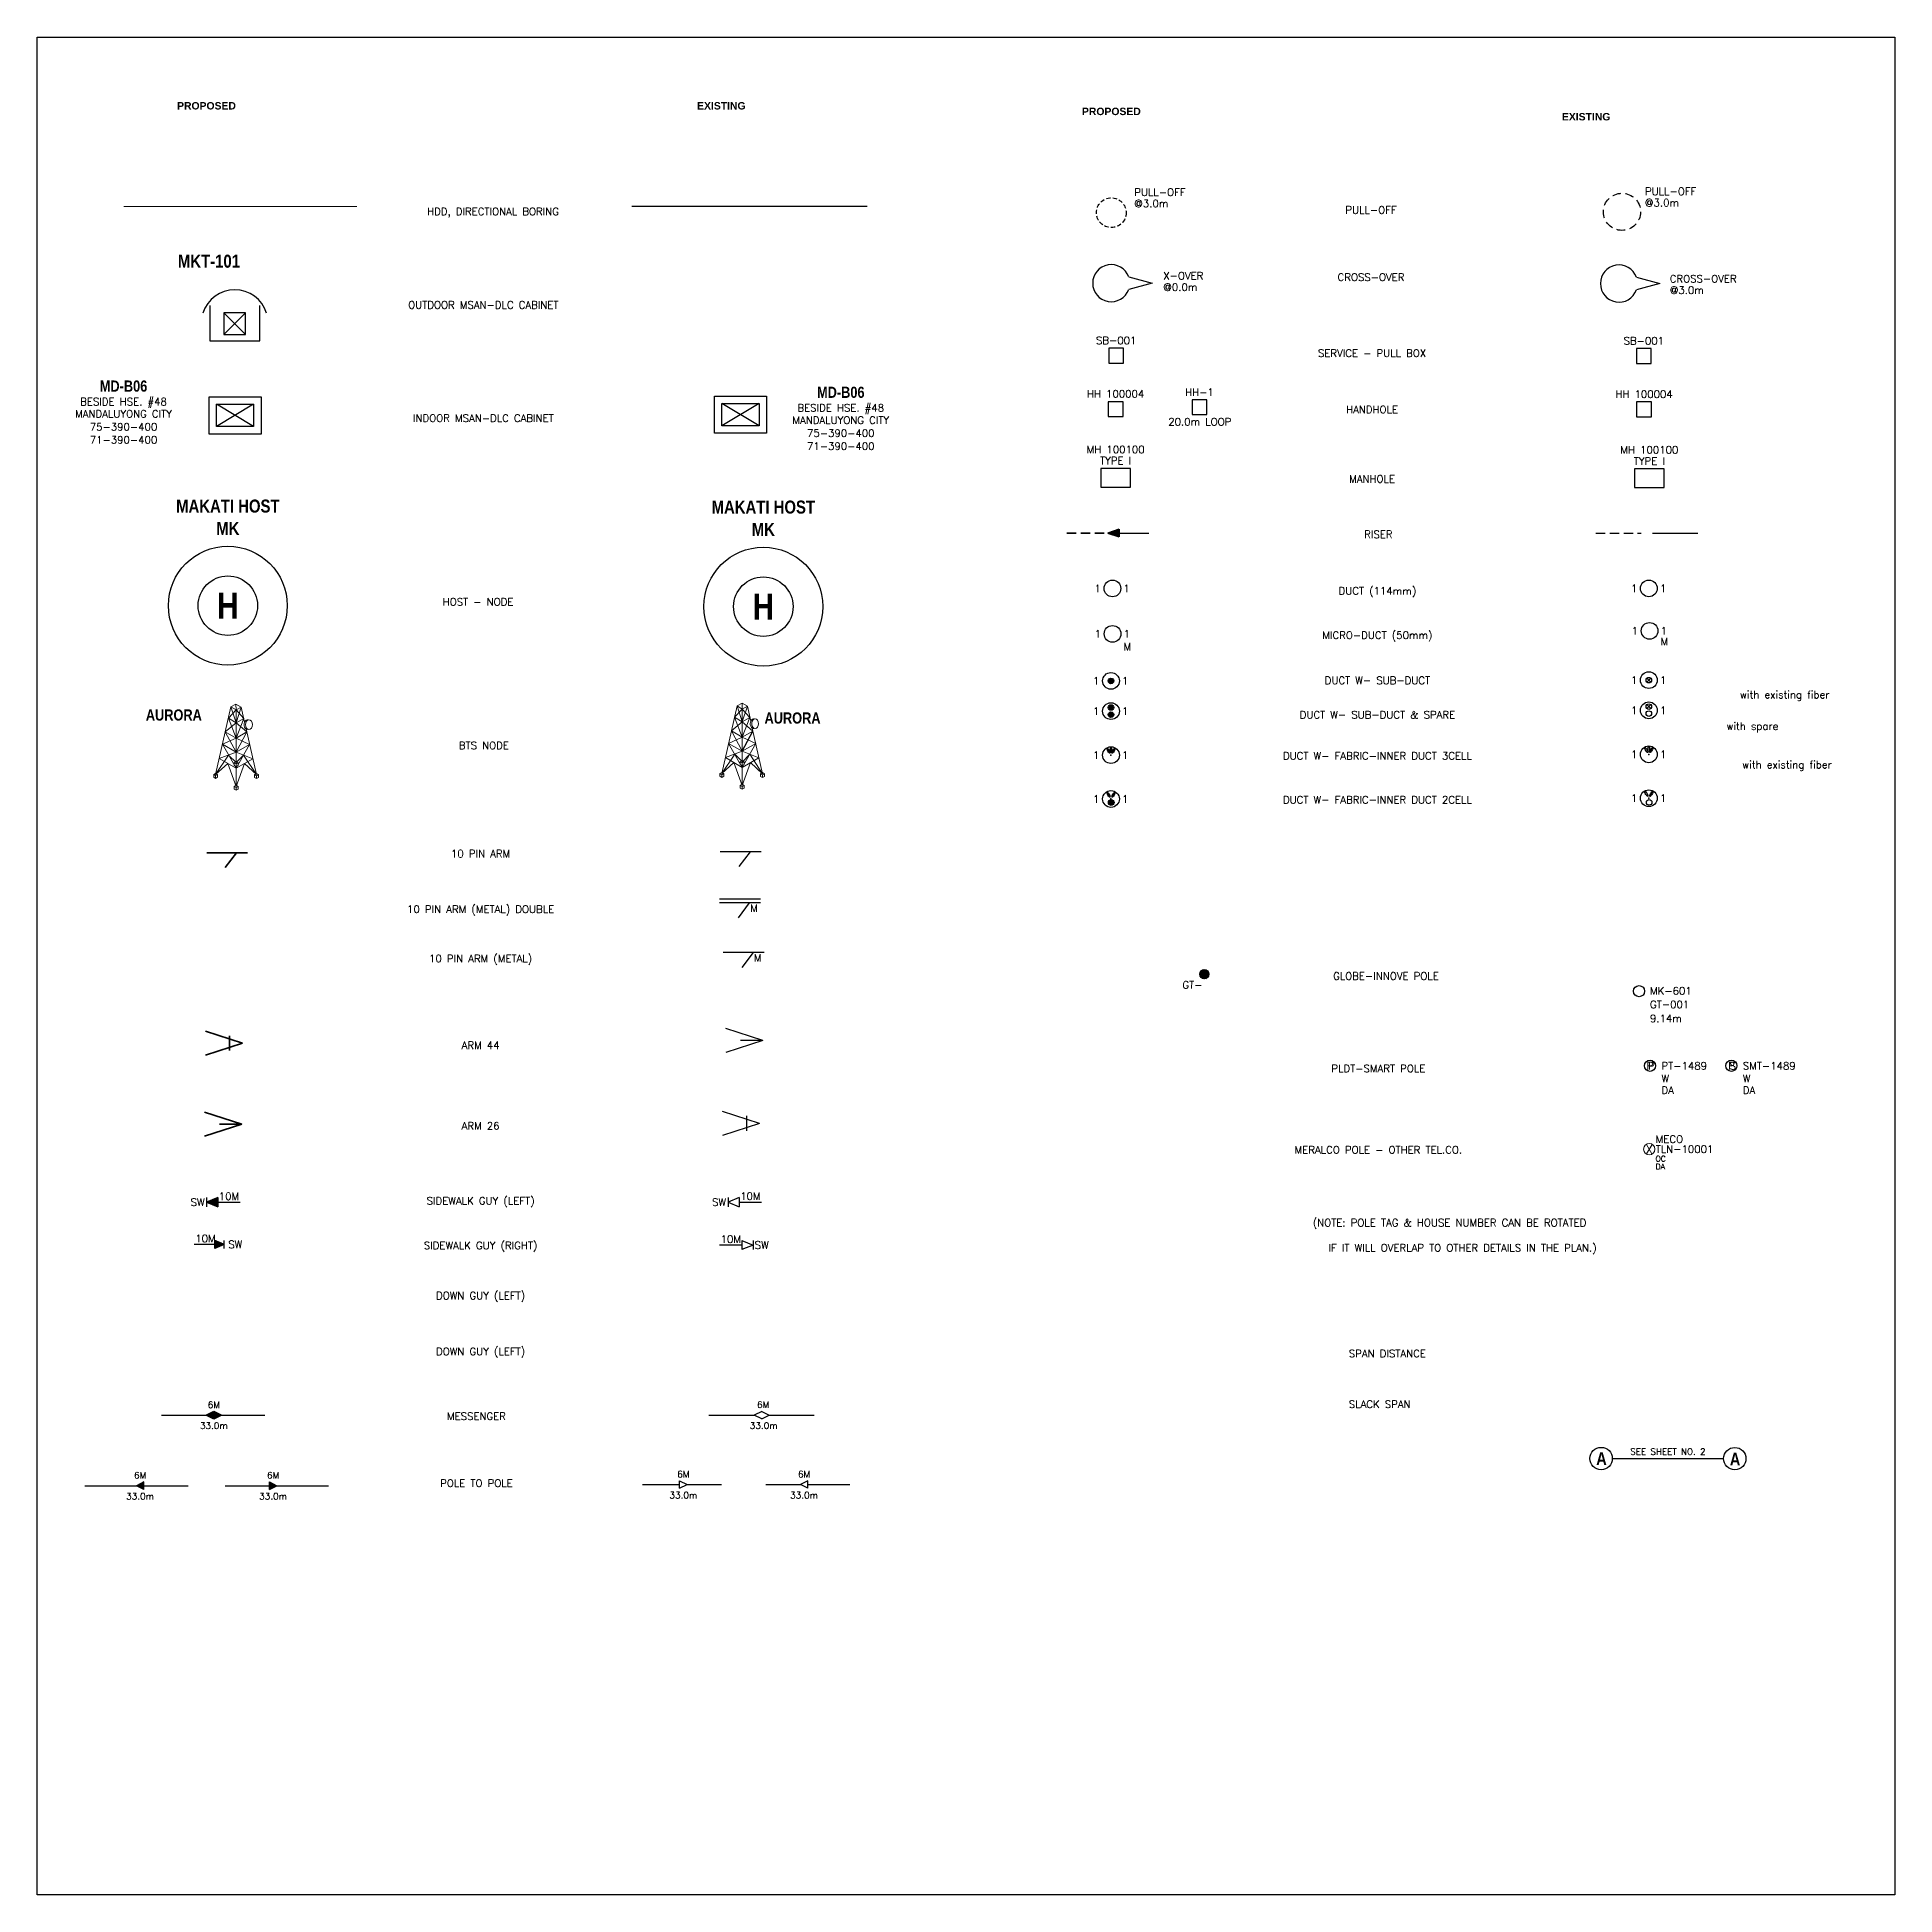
# Model space of a CAD drawing. Header units: metres. Extents: x 0 to 13977865, y -133221 to 11617873.
# Drawn here: x 13930991.8 to 13931391.8, y 678329.8 to 678729.8 of the extents above; entities that cross this region are included whole.
import ezdxf
from ezdxf.enums import TextEntityAlignment as Align

# ---------------------------------------------------------------- set-up
doc = ezdxf.new("R2010")
doc.units = ezdxf.units.M
doc.header["$MEASUREMENT"] = 0
doc.linetypes.add('AERCAB', pattern=[3, 2, -1])
doc.linetypes.add('DEFERRED', pattern=[3.5, 2.25, -1.25])
for name, color, linetype in [('CUTTING_MARK', 6, 'Continuous'), ('EXPOLE', 7, 'Continuous'), ('GRID', 4, 'Continuous'), ('P-AERIAL_FOC', 1, 'AERCAB'), ('P-BtsNode', 1, 'Continuous'), ('p-duc', 1, 'Continuous'), ('P-GUY', 2, 'Continuous'), ('p-hh', 1, 'Continuous'), ('p-host', 1, 'Continuous'), ('P-INCAB', 1, 'Continuous'), ('p-mh', 1, 'Continuous'), ('p-off', 1, 'Continuous'), ('P-OUTCAB', 2, 'Continuous'), ('P-POLE', 10, 'Continuous'), ('p-sb', 1, 'Continuous'), ('P-UGCON', 1, 'Continuous'), ('p-xovr', 1, 'Continuous'), ('SPAN', 7, 'Continuous'), ('X(GT)-POLE', 5, 'Continuous'), ('X-ARM', 5, 'Continuous'), ('X-BtsNode', 5, 'Continuous'), ('X-CABLE', 5, 'AERCAB'), ('X-DIRECT BORING', 5, '98'), ('x-duc', 5, 'Continuous'), ('X-GUY', 5, 'Continuous'), ('x-hh', 5, 'Continuous'), ('X-HOST', 5, 'Continuous'), ('X-INCAB', 3, 'Continuous'), ('X-MERALCO-MANILA', 5, 'Continuous'), ('x-mh', 5, 'Continuous'), ('X-off', 5, 'Continuous'), ('X-POFF', 5, 'Continuous'), ('X-POLE', 5, 'Continuous'), ('x-ppgr', 5, 'Continuous'), ('x-sb', 5, 'Continuous'), ('X-UGCON', 5, 'Continuous'), ('x-xovr', 5, 'Continuous')]:
    doc.layers.add(name, color=color, linetype=linetype)
for name, color, linetype, lineweight in [('p-arm', 2, 'Continuous', 35), ('p-cable', 2, 'AERCAB', 35), ('p-direct boring (hdd)', 1, 'HDD', 5), ('P-POFF', 1, 'Continuous', 30), ('p-riser', 2, 'Continuous', 35), ('p-xm', 1, 'Continuous', 35)]:
    doc.layers.add(name, color=color, linetype=linetype, lineweight=lineweight)
doc.styles.add('BOLD', font='swisscbo.ttf')
doc.styles.add('ROMANS', font='romans')
doc.styles.add('SASB', font='SASB____.SHX', dxfattribs={"height": 5})
doc.styles.add('SIMPLEX', font='simplex')
doc.styles.get("Standard").update_dxf_attribs({"font": 'arial.ttf'})
doc.linetypes.add('98', pattern='A,3.514669,-0.233162,["<",Standard,S=4,R=0,X=0,Y=-2.002703],-0.336988,3.514669', length=7.599488)
doc.linetypes.add('HDD', pattern='A,23,-3,[">",Standard,S=6,R=0,X=0,Y=-3],-5,[">",Standard,S=6,R=0,X=0,Y=-3],-7', length=38)

msp = doc.modelspace()

# ---------------------------------------------------------------- texts
at = {"layer": 'SPAN'}
for s, style, p in [('PROPOSED', 'SASB', (13931021.9, 678714.27)), ('EXISTING', 'SASB', (13931133.87, 678714.27)), ('PROPOSED', 'SASB', (13931216.74, 678713.06)), ('EXISTING', 'SASB', (13931320.09, 678711.92)), ('SPAN DISTANCE', 'SIMPLEX', (13931274.2, 678445.59)), ('SLACK SPAN', 'SIMPLEX', (13931274.2, 678434.68))]:
    msp.add_text(s, height=1.6, dxfattribs=dict(at, style=style)).set_placement(p)
at = {"layer": 'SPAN', "style": 'SIMPLEX'}
for s, p in [('HDD, DIRECTIONAL BORING', (13931089.93, 678691.52)), ('PULL-OFF', (13931278.98, 678691.83)), ('CROSS-OVER', (13931278.98, 678677.36)), ('OUTDOOR MSAN-DLC CABINET', (13931087.85, 678671.38)), ('SERVICE - PULL BOX', (13931279.21, 678661)), ('INDOOR MSAN-DLC CABINET', (13931087.85, 678647.01)), ('HANDHOLE', (13931279.21, 678648.86)), ('MANHOLE', (13931279.21, 678633.92)), ('RISER', (13931280.56, 678621.99)), ('HOST - NODE', (13931086.71, 678607.45)), ('DUCT (114mm)', (13931280.36, 678609.81)), ('MICRO-DUCT (50mm)', (13931280.36, 678600.27)), ('DUCT W- SUB-DUCT', (13931280.36, 678590.55)), ('with existing fiber', (13931368.05, 678587.48)), ('DUCT W- SUB-DUCT & SPARE', (13931280.36, 678583.15)), ('with spare', (13931361.1, 678580.69)), ('BTS NODE', (13931087.95, 678576.54)), ('DUCT W- FABRIC-INNER DUCT 3CELL', (13931280.36, 678574.28)), ('with existing fiber', (13931368.54, 678572.41)), ('DUCT W- FABRIC-INNER DUCT 2CELL', (13931280.36, 678564.84)), ('10 PIN ARM', (13931087.26, 678553.24)), ('10 PIN ARM (METAL) DOUBLE', (13931087.26, 678541.27)), ('10 PIN ARM (METAL)', (13931087.26, 678530.65)), ('GLOBE-INNOVE POLE', (13931282.2, 678526.89)), ('ARM 44', (13931087.26, 678511.97)), ('PLDT-SMART POLE', (13931280.56, 678506.98)), ('ARM 26', (13931087.26, 678494.63)), ('MERALCO POLE - OTHER TEL.CO.', (13931280.56, 678489.46)), ('SIDEWALK GUY (LEFT)', (13931087.26, 678478.48)), ('(NOTE: POLE TAG & HOUSE NUMBER CAN BE ROTATED', (13931295.89, 678473.78)), ('SIDEWALK GUY (RIGHT)', (13931087.26, 678468.87)), ('IF IT WILL OVERLAP TO OTHER DETAILS IN THE PLAN.)', (13931298.69, 678468.36)), ('DOWN GUY (LEFT)', (13931087.26, 678458.07)), ('DOWN GUY (LEFT)', (13931087.26, 678446.06)), ('MESSENGER', (13931086.36, 678432.11)), ('POLE TO POLE', (13931086.36, 678417.67))]:
    msp.add_text(s, height=1.6, dxfattribs=at).set_placement(p, align=Align.CENTER)

# ---------------------------------------------------------------- blocks, each defined once
blk = doc.blocks.new('P-10PIN')
at = {"layer": 'p-arm'}
for p, q in [((-1.65, 7.19), (-1.65, -3.81)), ((-1.65, 4.19), (2.35, 1.19))]:
    blk.add_line(p, q, dxfattribs=at)
blk = doc.blocks.new('P-ARM133')
at = {"layer": 'p-arm'}
for q in [(-3.25, -4), (3.25, -4), (0, 0)]:
    blk.add_line((0, 6), q, dxfattribs=at)
blk = doc.blocks.new('P-ARM66')
at = {"layer": 'p-arm'}
for p, q in [((0, 0), (-3.25, -10)), ((0, 0), (3.25, -10)), ((-2, -3.5), (2, -3.5))]:
    blk.add_line(p, q, dxfattribs=at)
blk = doc.blocks.new('P-SWGL')
at = {"layer": 'P-GUY'}
blk.add_hatch(color=7, dxfattribs=at).paths.add_polyline_path([(-6, 1.25), (-9, 0), (-6, -1.25)])
for p, q in [((-6, 1.25), (-9, 0)), ((-9, 1.25), (-9, -1.25)), ((-9, 0), (-6, -1.25)), ((-6, 1.25), (-6, -1.25)), ((-6, 0), (0, 0))]:
    blk.add_line(p, q, dxfattribs=at)
at = {"layer": 'P-GUY', "color": 7, "style": 'SIMPLEX'}
blk.add_text('SW', height=2, dxfattribs=at).set_placement((-9.54, 0), align=Align.MIDDLE_RIGHT)
blk.add_attdef('GSZ', text='', height=2, dxfattribs=at).set_placement((-3, 0), align=Align.BOTTOM_CENTER)
blk = doc.blocks.new('*X42')
at = {"color": 0, "linetype": 'Continuous'}
for p, q in [((3189.51, 2526.5), (3192.47, 2526.5)), ((3189.59, 2526.56), (3192.47, 2526.56)), ((3189.66, 2526.44), (3192.47, 2526.44)), ((3189.74, 2526.62), (3192.47, 2526.62)), ((3189.81, 2526.38), (3192.47, 2526.38)), ((3189.89, 2526.69), (3192.47, 2526.69)), ((3189.96, 2526.31), (3192.47, 2526.31)), ((3190.04, 2526.75), (3192.47, 2526.75)), ((3190.11, 2526.25), (3192.47, 2526.25)), ((3190.19, 2526.81), (3192.47, 2526.81)), ((3190.26, 2526.19), (3192.47, 2526.19)), ((3190.34, 2526.88), (3192.47, 2526.88)), ((3190.41, 2526.12), (3192.47, 2526.12)), ((3190.49, 2526.94), (3192.47, 2526.94)), ((3190.56, 2526.06), (3192.47, 2526.06)), ((3190.64, 2527), (3192.47, 2527)), ((3190.71, 2526), (3192.47, 2526)), ((3190.79, 2527.06), (3192.47, 2527.06)), ((3190.86, 2525.94), (3192.47, 2525.94)), ((3190.94, 2527.12), (3192.47, 2527.12)), ((3191.01, 2525.88), (3192.47, 2525.88)), ((3191.09, 2527.19), (3192.47, 2527.19)), ((3191.16, 2525.81), (3192.47, 2525.81)), ((3191.24, 2527.25), (3192.47, 2527.25)), ((3191.31, 2525.75), (3192.47, 2525.75)), ((3191.39, 2527.31), (3192.47, 2527.31)), ((3191.46, 2525.69), (3192.47, 2525.69)), ((3191.54, 2527.38), (3192.47, 2527.38)), ((3191.61, 2525.62), (3192.47, 2525.62)), ((3191.69, 2527.44), (3192.47, 2527.44)), ((3191.76, 2525.56), (3192.47, 2525.56)), ((3191.84, 2527.5), (3192.47, 2527.5)), ((3191.91, 2525.5), (3192.47, 2525.5)), ((3191.99, 2527.56), (3192.47, 2527.56)), ((3192.06, 2525.44), (3192.47, 2525.44)), ((3192.14, 2527.62), (3192.47, 2527.62)), ((3192.21, 2525.38), (3192.47, 2525.38)), ((3192.29, 2527.69), (3192.47, 2527.69)), ((3192.36, 2525.31), (3192.47, 2525.31)), ((3192.44, 2527.75), (3192.47, 2527.75))]:
    blk.add_line(p, q, dxfattribs=at)
blk = doc.blocks.new('P-SWGR')
for p, q in [((5.51, 0), (0, 0)), ((8.06, -1.06), (8.06, 1.06))]:
    blk.add_line(p, q)
blk.add_lwpolyline([(5.51, -1.06), (5.51, 1.06), (8.06, 0)], close=True)
at = {"color": 7, "xscale": -0.84999999915, "yscale": 0.84999999915, "zscale": 0.84999999915}
blk.add_blockref('*X42', (2719.11, -2147.54), dxfattribs=at)
at = {"color": 7, "style": 'ROMANS'}
blk.add_text('SW', height=2, dxfattribs=at).set_placement((12.91, -0.99), align=Align.RIGHT)
blk.add_attdef('GSZ', text='', height=2, dxfattribs=at).set_placement((2.22, 2.41), align=Align.MIDDLE)
blk = doc.blocks.new('P-POFF')
at = {"layer": 'X-POFF', "color": 1, "linetype": 'DEFERRED', "ltscale": 0.5}
blk.add_circle((0, 0), 4, dxfattribs=at)
at = {"layer": 'X-POFF', "color": 5, "linetype": 'DEFERRED', "style": 'SIMPLEX'}
for tag, p in [('POFF', (6.19, 4.51)), ('HGT', (6.19, 1.46))]:
    blk.add_attdef(tag, p, '', height=2, dxfattribs=at)
blk = doc.blocks.new('P-XOVR')
at = {"layer": 'p-xovr'}
for p, q in [((4.69, 1.72), (11, 0)), ((11, 0), (4.69, -1.72))]:
    blk.add_line(p, q, dxfattribs=at)
blk.add_arc((0, 0), 5, 20.1573, 339.8427, dxfattribs=at)
at = {"layer": 'p-xovr', "color": 7, "linetype": 'DEFERRED', "style": 'SIMPLEX'}
for tag, p in [('XOVR', (14, 0.98)), ('HGT', (14, -2.07))]:
    blk.add_attdef(tag, p, '', height=2, dxfattribs=at)
blk = doc.blocks.new('P-HH')
at = {"layer": 'p-hh'}
blk.add_lwpolyline([(-2, -2), (2, -2), (2, 2), (-2, 2)], close=True, dxfattribs=at)
at = {"layer": 'p-hh', "color": 7, "style": 'SIMPLEX'}
blk.add_attdef('HHNO', text='', height=2, dxfattribs=at).set_placement((0, 2.5), align=Align.BOTTOM_CENTER)
blk = doc.blocks.new('P-MH')
at = {"layer": 'p-mh'}
blk.add_lwpolyline([(-4, -2.5), (4, -2.5), (4, 2.5), (-4, 2.5)], close=True, dxfattribs=at)
at = {"layer": 'p-mh', "color": 7, "style": 'SIMPLEX'}
for tag, p in [('MHTYPE', (0, 3)), ('MHNO', (0, 6))]:
    blk.add_attdef(tag, text='', height=2, dxfattribs=at).set_placement(p, align=Align.BOTTOM_CENTER)
blk = doc.blocks.new('P-Host')
at = {"layer": 'p-host', "linetype": 'Continuous'}
for radius in [16, 8]:
    blk.add_circle((0, 0), radius, dxfattribs=at)
at = {"layer": 'p-host', "color": 7, "linetype": 'Continuous', "style": 'BOLD'}
for tag, p in [('HST_NAM', (0, 24)), ('HST_COD', (0, 18))]:
    blk.add_attdef(tag, text='', height=3.5, dxfattribs=at).set_placement(p, align=Align.BOTTOM_CENTER)
blk.add_attdef('HST_LET', text='', height=7, dxfattribs=at).set_placement((0, 0), align=Align.MIDDLE)
blk = doc.blocks.new('P-riser')
at = {"layer": 'p-riser'}
blk.add_hatch(color=7, dxfattribs=at).paths.add_polyline_path([(3, -1), (3, 1), (0, 0)])
for p, q in [((3, 1), (0, 0)), ((0, 0), (3, -1)), ((3, 1), (3, -1))]:
    blk.add_line(p, q, dxfattribs=at)
blk = doc.blocks.new('P-xm')
at = {"layer": 'p-xm'}
blk.add_hatch(color=7, dxfattribs=at).paths.add_polyline_path([(0, 1), (-2, 0), (0, -1), (2, 0)])
for p, q in [((0, 1), (-2, 0)), ((0, -1), (-2, 0)), ((0, 1), (2, 0)), ((0, -1), (2, 0))]:
    blk.add_line(p, q, dxfattribs=at)
at = {"layer": 'p-xm', "color": 7, "style": 'SIMPLEX'}
for tag, p in [('SIZE', (0, 1.92)), ('LENGTH', (0, -3.72))]:
    blk.add_attdef(tag, text='', height=1.75, dxfattribs=at).set_placement(p, align=Align.CENTER)
blk = doc.blocks.new('P-duc')
at = {"layer": 'p-duc'}
blk.add_circle((0, 0), 2.25, dxfattribs=at)
at = {"layer": 'p-duc', "color": 7, "style": 'SIMPLEX'}
blk.add_attdef('DNOL', text='', height=2, dxfattribs=at).set_placement((-3.12, 0), align=Align.MIDDLE_RIGHT)
blk.add_attdef('DNOR', text='', height=2, dxfattribs=at).set_placement((2.96, 0), align=Align.MIDDLE_LEFT)
blk = doc.blocks.new('P-duc-f')
at = {"layer": 'p-duc'}
blk.add_hatch(color=7, dxfattribs=at).paths.add_polyline_path([(-0.75, 0, 1), (0.75, 0, 1)])
blk.add_circle((0, 0), 0.75, dxfattribs=at)
blk = doc.blocks.new('p-sb')
at = {"layer": 'p-sb'}
blk.add_lwpolyline([(-2, -2), (2, -2), (2, 2), (-2, 2)], close=True, dxfattribs=at)
at = {"layer": 'p-sb', "color": 7, "style": 'SIMPLEX'}
blk.add_attdef('SBNO', text='', height=2, dxfattribs=at).set_placement((0, 2.5), align=Align.BOTTOM_CENTER)
blk = doc.blocks.new('x-10pin')
at = {"layer": 'X-ARM'}
for p, q in [((-2.11, 7.16), (-2.11, -3.84)), ((-2.11, 4.16), (1.89, 1.16))]:
    blk.add_line(p, q, dxfattribs=at)
blk = doc.blocks.new('x-arm133')
at = {"layer": 'X-ARM'}
for q in [(-3.25, -4), (3.25, -4), (0, 0)]:
    blk.add_line((0, 6), q, dxfattribs=at)
blk = doc.blocks.new('X-ARM66')
at = {"layer": 'X-ARM'}
for p, q in [((-0.18, 5.95), (-3.43, -4.05)), ((-0.18, 5.95), (3.07, -4.05)), ((-2.18, 2.45), (1.82, 2.45))]:
    blk.add_line(p, q, dxfattribs=at)
blk = doc.blocks.new('X-SWGL')
at = {"layer": 'X-GUY'}
for p, q in [((-6, 1.25), (-9, 0)), ((-9, 1.25), (-9, -1.25)), ((-9, 0), (-6, -1.25)), ((-6, 1.25), (-6, -1.25)), ((-6, 0), (0, 0))]:
    blk.add_line(p, q, dxfattribs=at)
at = {"layer": 'X-GUY', "color": 7, "style": 'SIMPLEX'}
blk.add_text('SW', height=2, dxfattribs=at).set_placement((-9.54, 0), align=Align.MIDDLE_RIGHT)
blk.add_attdef('GSZ', text='', height=2, dxfattribs=at).set_placement((-3, 0), align=Align.BOTTOM_CENTER)
blk = doc.blocks.new('X-SWGR')
at = {"layer": 'X-GUY'}
for p, q in [((6, 0), (0, 0)), ((6, 1.25), (6, -1.25)), ((6, 1.25), (9, 0)), ((9, 0), (6, -1.25)), ((9, 1.25), (9, -1.25))]:
    blk.add_line(p, q, dxfattribs=at)
at = {"layer": 'X-GUY', "color": 7, "style": 'SIMPLEX'}
blk.add_text('SW', height=2, dxfattribs=at).set_placement((9.44, 0), align=Align.MIDDLE_LEFT)
blk.add_attdef('GSZ', text='', height=2, dxfattribs=at).set_placement((3, 0), align=Align.BOTTOM_CENTER)
blk = doc.blocks.new('X-POFF')
at = {"layer": 'X-POFF', "linetype": 'DEFERRED'}
blk.add_circle((0, 0), 5, dxfattribs=at)
at = {"layer": 'X-POFF', "color": 7, "linetype": 'DEFERRED', "style": 'SIMPLEX'}
for tag, p in [('POFF', (6.19, 4.51)), ('HGT', (6.19, 1.46))]:
    blk.add_attdef(tag, p, '', height=2, dxfattribs=at)
blk = doc.blocks.new('X-XOVR')
at = {"layer": 'x-xovr'}
for p, q in [((4.69, 1.72), (11, 0)), ((11, 0), (4.69, -1.72))]:
    blk.add_line(p, q, dxfattribs=at)
blk.add_arc((0, 0), 5, 20.1573, 339.8427, dxfattribs=at)
at = {"layer": 'P-POFF', "color": 7, "linetype": 'DEFERRED', "style": 'SIMPLEX'}
for tag, p in [('XOVR', (13.67, 0.3)), ('HGT', (13.67, -2.75))]:
    blk.add_attdef(tag, p, '', height=2, dxfattribs=at)
blk = doc.blocks.new('x-POLE')
at = {"layer": 'X(GT)-POLE'}
blk.add_circle((0, 0), 1.5, dxfattribs=at)
at = {"layer": 'X(GT)-POLE', "color": 7, "style": 'SIMPLEX'}
blk.add_attdef('POLNO', (3.01, -5.12), '', height=2, dxfattribs=at)
blk = doc.blocks.new('x-sb')
at = {"layer": 'x-sb'}
blk.add_lwpolyline([(-2, -2), (2, -2), (2, 2), (-2, 2)], close=True, dxfattribs=at)
at = {"layer": 'x-sb', "color": 7, "style": 'SIMPLEX'}
blk.add_attdef('SBNO', text='', height=2, dxfattribs=at).set_placement((0, 2.5), align=Align.BOTTOM_CENTER)
blk = doc.blocks.new('x-HH')
at = {"layer": 'x-hh'}
blk.add_lwpolyline([(-2, -2), (2, -2), (2, 2), (-2, 2)], close=True, dxfattribs=at)
at = {"layer": 'x-hh', "color": 7, "style": 'SIMPLEX'}
blk.add_attdef('HHNO', text='', height=2, dxfattribs=at).set_placement((0, 2.5), align=Align.BOTTOM_CENTER)
blk = doc.blocks.new('x-MH')
at = {"layer": 'x-mh'}
blk.add_lwpolyline([(-4, -2.5), (4, -2.5), (4, 2.5), (-4, 2.5)], close=True, dxfattribs=at)
at = {"layer": 'x-mh', "color": 7, "style": 'SIMPLEX'}
for tag, p in [('MHTYPE', (0, 3)), ('MHNO', (0, 6))]:
    blk.add_attdef(tag, text='', height=2, dxfattribs=at).set_placement(p, align=Align.BOTTOM_CENTER)
blk = doc.blocks.new('X-HOST')
at = {"layer": 'X-HOST', "linetype": 'Continuous'}
for radius in [16, 8]:
    blk.add_circle((0, 0), radius, dxfattribs=at)
at = {"layer": 'X-HOST', "color": 7, "linetype": 'Continuous', "style": 'BOLD'}
for tag, p in [('HST_NAM', (0, 24)), ('HST_COD', (0, 18))]:
    blk.add_attdef(tag, text='', height=3.5, dxfattribs=at).set_placement(p, align=Align.BOTTOM_CENTER)
blk.add_attdef('HST_LET', text='', height=7, dxfattribs=at).set_placement((0, 0), align=Align.MIDDLE)
blk = doc.blocks.new('x-DUC')
at = {"layer": 'x-duc'}
blk.add_circle((0, 0), 2.25, dxfattribs=at)
at = {"layer": 'x-duc', "color": 7, "style": 'SIMPLEX'}
blk.add_attdef('DNOL', text='', height=2, dxfattribs=at).set_placement((-3.12, 0), align=Align.MIDDLE_RIGHT)
blk.add_attdef('DNOR', text='', height=2, dxfattribs=at).set_placement((2.96, 0), align=Align.MIDDLE_LEFT)
blk = doc.blocks.new('x-DUC-f')
at = {"layer": 'x-duc'}
blk.add_circle((0, 0), 0.75, dxfattribs=at)
blk = doc.blocks.new('P-OCFO')
for p, q in [((-6.69, 4.84), (-6.69, -4.66)), ((2.92, 2.92), (-2.92, -2.92)), ((-2.92, 2.92), (2.92, -2.92)), ((6.81, -4.66), (6.81, 4.84)), ((-6.69, -4.66), (6.81, -4.66))]:
    blk.add_line(p, q)
blk.add_lwpolyline([(2.92, -2.92), (2.92, 2.92), (-2.92, 2.92), (-2.92, -2.92)], close=True)
blk.add_arc((0.06, 0.09), 9, 17.7916, 162.2084)
at = {"color": 7}
for tag, height, style, p in [('CAB_NO', 3.5, 'BOLD', (0, 24.62)), ('CAB_SIZ', 2, 'ROMANS', (0, 19.71)), ('CAB_LOC1', 2, 'ROMANS', (0, 15.88)), ('CAB_LOC2', 2, 'ROMANS', (0, 12.02))]:
    blk.add_attdef(tag, text='', height=height, dxfattribs=dict(at, style=style)).set_placement(p, align=Align.MIDDLE_CENTER)
blk = doc.blocks.new('p-btsnode')
at = {"layer": 'P-BtsNode', "linetype": 'Continuous', "lineweight": 13}
for p, q in [((-1.42, 22.42), (-5.52, 4.23)), ((-1.42, 22.42), (-5.52, 4.23)), ((-1.42, 22.42), (-5.52, 4.23)), ((-2.1, 19.38), (0, 21.6)), ((-2.1, 19.38), (0, 21.6)), ((-2.1, 19.38), (0, 21.6)), ((-1.42, 22.42), (-0.06, 23.2)), ((-1.42, 22.42), (-0.06, 23.2)), ((-1.42, 22.42), (-0.06, 23.2)), ((-1.42, 22.42), (0, 21.6)), ((-1.42, 22.42), (0, 18.16)), ((-1.42, 22.42), (0, 21.6)), ((-1.42, 22.42), (0, 18.16)), ((-1.42, 22.42), (0, 21.6)), ((-1.42, 22.42), (0, 18.16)), ((-0.06, 23.2), (1.36, 22.38)), ((-0.06, 23.2), (0, 21.6)), ((-0.06, 23.2), (1.36, 22.38)), ((-0.06, 23.2), (0, 21.6)), ((-0.06, 23.2), (1.36, 22.38)), ((-0.06, 23.2), (0, 21.6)), ((0, 21.6), (1.36, 22.38)), ((0, 18.16), (1.36, 22.38)), ((0, 21.6), (1.36, 22.38)), ((0, 18.16), (1.36, 22.38)), ((0, 21.6), (1.36, 22.38)), ((0, 18.16), (1.36, 22.38)), ((0, 21.6), (0, 1.04)), ((0, 21.6), (2.05, 19.34)), ((0, 21.6), (0, 1.04)), ((0, 21.6), (2.05, 19.34)), ((0, 21.6), (0, 1.04)), ((0, 21.6), (2.05, 19.34)), ((1.36, 22.38), (2.27, 18.35)), ((1.36, 22.38), (2.27, 18.35)), ((1.36, 22.38), (2.27, 18.35)), ((-2.93, 15.72), (0, 18.16)), ((-2.93, 15.72), (0, 18.16)), ((-2.93, 15.72), (0, 18.16)), ((-2.93, 15.72), (0, 14.03)), ((-2.93, 15.72), (0, 10.23)), ((0, 14.03), (-2.93, 15.72)), ((-2.93, 15.72), (0, 14.03)), ((-2.93, 15.72), (0, 10.23)), ((0, 14.03), (-2.93, 15.72)), ((-2.93, 15.72), (0, 14.03)), ((-2.93, 15.72), (0, 10.23)), ((0, 14.03), (-2.93, 15.72)), ((-2.1, 19.38), (0, 18.16)), ((-2.1, 19.38), (0, 14.03)), ((-2.1, 19.38), (0, 18.16)), ((-2.1, 19.38), (0, 14.03)), ((-2.1, 19.38), (0, 18.16)), ((-2.1, 19.38), (0, 14.03)), ((0, 18.16), (2.05, 19.34)), ((0, 14.03), (2.05, 19.34)), ((0, 18.16), (2.05, 19.34)), ((0, 14.03), (2.05, 19.34)), ((0, 18.16), (2.05, 19.34)), ((0, 14.03), (2.05, 19.34)), ((0, 18.16), (2.87, 15.68)), ((0, 18.16), (2.87, 15.68)), ((0, 18.16), (2.87, 15.68)), ((0, 14.03), (2.87, 15.68)), ((0, 14.03), (2.87, 15.68)), ((0, 14.03), (2.87, 15.68)), ((2.69, 16.48), (5.46, 4.2)), ((2.69, 16.48), (5.46, 4.2)), ((2.69, 16.48), (5.46, 4.2)), ((-4.55, 8.52), (0, 10.23)), ((-4.55, 8.52), (0, 10.23)), ((-4.55, 8.52), (0, 10.23)), ((-3.69, 12.35), (0, 14.03)), ((-3.69, 12.35), (0, 14.03)), ((-3.69, 12.35), (0, 14.03)), ((-3.69, 12.35), (0, 10.23)), ((-3.69, 12.35), (0, 5.89)), ((-3.69, 12.35), (0, 10.23)), ((-3.69, 12.35), (0, 5.89)), ((-3.69, 12.35), (0, 10.23)), ((-3.69, 12.35), (0, 5.89)), ((0, 14.03), (3.63, 12.32)), ((0, 14.03), (3.63, 12.32)), ((0, 14.03), (3.63, 12.32)), ((0, 10.23), (3.63, 12.32)), ((3.63, 12.32), (0, 5.89)), ((0, 10.23), (3.63, 12.32)), ((3.63, 12.32), (0, 5.89)), ((0, 10.23), (3.63, 12.32)), ((3.63, 12.32), (0, 5.89)), ((0, 10.23), (4.49, 8.49)), ((0, 10.23), (4.49, 8.49)), ((0, 10.23), (4.49, 8.49)), ((-5.52, 4.23), (-2.04, 9.46)), ((-5.52, 4.23), (-2.04, 9.46)), ((-5.52, 4.23), (-2.04, 9.46)), ((-5.52, 4.23), (-2.28, 7.2)), ((-5.52, 4.23), (-2.28, 7.2)), ((-5.52, 4.23), (-2.28, 7.2)), ((-4.55, 8.52), (0, 5.89)), ((-4.55, 8.52), (0, 5.89)), ((-4.55, 8.52), (0, 5.89)), ((-2.28, 7.2), (0, 1.04)), ((-2.28, 7.2), (0, 1.04)), ((-2.28, 7.2), (0, 1.04)), ((-2.04, 9.46), (0, 7.45)), ((-2.04, 9.46), (0, 7.45)), ((-2.04, 9.46), (0, 7.45)), ((0, 7.72), (-0.53, 7.41)), ((0, 7.72), (-0.53, 7.41)), ((0, 7.72), (-0.53, 7.41)), ((-0.53, 7.41), (0, 7.11)), ((-0.53, 7.41), (-0.53, 6.68)), ((-0.53, 7.41), (0, 7.11)), ((-0.53, 7.41), (-0.53, 6.68)), ((-0.53, 7.41), (0, 7.11)), ((-0.53, 7.41), (-0.53, 6.68)), ((-0.53, 6.68), (0, 6.37)), ((-0.53, 6.68), (0, 6.37)), ((-0.53, 6.68), (0, 6.37)), ((0, 5.89), (4.49, 8.49)), ((0, 5.89), (4.49, 8.49)), ((0, 5.89), (4.49, 8.49)), ((0.53, 7.41), (0, 7.72)), ((0.53, 7.41), (0, 7.72)), ((0.53, 7.41), (0, 7.72)), ((0, 7.11), (0.53, 7.41)), ((0, 7.11), (0.53, 7.41)), ((0, 7.11), (0.53, 7.41)), ((0, 1.04), (2.25, 7.19)), ((0, 1.04), (2.25, 7.19)), ((0, 1.04), (2.25, 7.19)), ((0, 7.08), (0, 6.35)), ((0, 7.08), (0, 6.35)), ((0, 7.08), (0, 6.35)), ((0, 6.37), (0.53, 6.68)), ((0, 6.37), (0.53, 6.68)), ((0, 6.37), (0.53, 6.68)), ((2.01, 9.45), (0.02, 7.43)), ((2.01, 9.45), (0.02, 7.43)), ((2.01, 9.45), (0.02, 7.43)), ((0.53, 7.41), (0.53, 6.68)), ((0.53, 7.41), (0.53, 6.68)), ((0.53, 7.41), (0.53, 6.68)), ((5.46, 4.2), (2.01, 9.45)), ((5.46, 4.2), (2.01, 9.45)), ((5.46, 4.2), (2.01, 9.45)), ((2.25, 7.19), (5.46, 4.2)), ((2.25, 7.19), (5.46, 4.2)), ((2.25, 7.19), (5.46, 4.2)), ((-5.52, 4.54), (-6.05, 4.23)), ((-5.52, 4.54), (-6.05, 4.23)), ((-5.52, 4.54), (-6.05, 4.23)), ((-6.05, 4.23), (-5.52, 3.92)), ((-6.05, 4.23), (-6.05, 3.49)), ((-6.05, 4.23), (-5.52, 3.92)), ((-6.05, 4.23), (-6.05, 3.49)), ((-6.05, 4.23), (-5.52, 3.92)), ((-6.05, 4.23), (-6.05, 3.49)), ((-6.05, 3.49), (-5.52, 3.19)), ((-6.05, 3.49), (-5.52, 3.19)), ((-6.05, 3.49), (-5.52, 3.19)), ((-4.99, 4.23), (-5.52, 4.54)), ((-4.99, 4.23), (-5.52, 4.54)), ((-4.99, 4.23), (-5.52, 4.54)), ((-5.52, 3.92), (-4.99, 4.23)), ((-5.52, 3.92), (-4.99, 4.23)), ((-5.52, 3.92), (-4.99, 4.23)), ((-5.52, 3.92), (-5.52, 3.19)), ((-5.52, 3.92), (-5.52, 3.19)), ((-5.52, 3.92), (-5.52, 3.19)), ((-5.52, 3.19), (-4.99, 3.49)), ((-5.52, 3.19), (-4.99, 3.49)), ((-5.52, 3.19), (-4.99, 3.49)), ((-4.99, 4.23), (-4.99, 3.49)), ((-4.99, 4.23), (-4.99, 3.49)), ((-4.99, 4.23), (-4.99, 3.49)), ((0, 1.35), (-0.53, 1.04)), ((0, 1.35), (-0.53, 1.04)), ((0, 1.35), (-0.53, 1.04)), ((-0.53, 1.04), (0, 0.73)), ((-0.53, 1.04), (-0.53, 0.31)), ((-0.53, 1.04), (0, 0.73)), ((-0.53, 1.04), (-0.53, 0.31)), ((-0.53, 1.04), (0, 0.73)), ((-0.53, 1.04), (-0.53, 0.31)), ((-0.53, 0.31), (0, 0)), ((-0.53, 0.31), (0, 0)), ((-0.53, 0.31), (0, 0)), ((0.53, 1.04), (0, 1.35)), ((0.53, 1.04), (0, 1.35)), ((0.53, 1.04), (0, 1.35)), ((0, 0.73), (0.53, 1.04)), ((0, 0.73), (0.53, 1.04)), ((0, 0.73), (0.53, 1.04)), ((0, 0.73), (0, 0)), ((0, 0.73), (0, 0)), ((0, 0.73), (0, 0)), ((0, 0), (0.53, 0.31)), ((0, 0), (0.53, 0.31)), ((0, 0), (0.53, 0.31)), ((0.53, 1.04), (0.53, 0.31)), ((0.53, 1.04), (0.53, 0.31)), ((0.53, 1.04), (0.53, 0.31)), ((5.46, 4.5), (4.93, 4.2)), ((5.46, 4.5), (4.93, 4.2)), ((5.46, 4.5), (4.93, 4.2)), ((4.93, 4.2), (5.46, 3.89)), ((4.93, 4.2), (4.93, 3.46)), ((4.93, 4.2), (5.46, 3.89)), ((4.93, 4.2), (4.93, 3.46)), ((4.93, 4.2), (5.46, 3.89)), ((4.93, 4.2), (4.93, 3.46)), ((4.93, 3.46), (5.46, 3.15)), ((4.93, 3.46), (5.46, 3.15)), ((4.93, 3.46), (5.46, 3.15)), ((5.99, 4.2), (5.46, 4.5)), ((5.99, 4.2), (5.46, 4.5)), ((5.99, 4.2), (5.46, 4.5)), ((5.46, 3.89), (5.99, 4.2)), ((5.46, 3.89), (5.99, 4.2)), ((5.46, 3.89), (5.99, 4.2)), ((5.46, 3.89), (5.46, 3.15)), ((5.46, 3.89), (5.46, 3.15)), ((5.46, 3.89), (5.46, 3.15)), ((5.46, 3.15), (5.99, 3.46)), ((5.46, 3.15), (5.99, 3.46)), ((5.46, 3.15), (5.99, 3.46)), ((5.99, 4.2), (5.99, 3.46)), ((5.99, 4.2), (5.99, 3.46)), ((5.99, 4.2), (5.99, 3.46))]:
    blk.add_line(p, q, dxfattribs=at)
blk.add_lwpolyline([(0, 10.23), (2.87, 15.68), (0, 10.23)], dxfattribs=at)
blk.add_ellipse((3.05, 17.67), major_axis=(0, 1.3), ratio=0.709778, start_param=-0.24004, end_param=3.340754, dxfattribs=at)
blk.add_ellipse((3.05, 17.67), major_axis=(0, 1.3), ratio=0.709778, start_param=-0.24004, end_param=3.340754, dxfattribs=at)
blk.add_ellipse((3.05, 17.67), major_axis=(0, 1.3), ratio=0.709778, start_param=-0.24004, end_param=3.340754, dxfattribs=at)
blk.add_ellipse((3.45, 17.66), major_axis=(0, 1.3), ratio=0.709778, dxfattribs=at)
blk.add_ellipse((3.45, 17.66), major_axis=(0, 1.3), ratio=0.709778, dxfattribs=at)
blk.add_ellipse((3.45, 17.66), major_axis=(0, 1.3), ratio=0.709778, dxfattribs=at)
at = {"layer": 'P-BtsNode', "color": 7}
for tag, height, style, p in [('BTS_NAME', 3, 'BOLD', (0.08, 41.1)), ('BTS_ADD1', 2, 'SIMPLEX', (0.08, 33.6)), ('PLA_ID', 2, 'SIMPLEX', (0.08, 37.1)), ('BTS_ADD2', 2, 'SIMPLEX', (0.08, 30.32)), ('BTS_INFO', 2, 'SIMPLEX', (0.08, 26.82))]:
    blk.add_attdef(tag, text='', height=height, dxfattribs=dict(at, style=style)).set_placement(p, align=Align.BOTTOM_CENTER)
blk = doc.blocks.new('x-btsnode')
at = {"layer": 'X-BtsNode', "linetype": 'Continuous', "lineweight": 13}
for p, q in [((-1.42, 22.42), (-5.52, 4.23)), ((-1.42, 22.42), (-5.52, 4.23)), ((-1.42, 22.42), (-5.52, 4.23)), ((-2.1, 19.38), (0, 21.6)), ((-2.1, 19.38), (0, 21.6)), ((-2.1, 19.38), (0, 21.6)), ((-1.42, 22.42), (-0.06, 23.2)), ((-1.42, 22.42), (-0.06, 23.2)), ((-1.42, 22.42), (-0.06, 23.2)), ((-1.42, 22.42), (0, 21.6)), ((-1.42, 22.42), (0, 18.16)), ((-1.42, 22.42), (0, 21.6)), ((-1.42, 22.42), (0, 18.16)), ((-1.42, 22.42), (0, 21.6)), ((-1.42, 22.42), (0, 18.16)), ((-0.06, 23.2), (1.36, 22.38)), ((-0.06, 23.2), (0, 21.6)), ((-0.06, 23.2), (1.36, 22.38)), ((-0.06, 23.2), (0, 21.6)), ((-0.06, 23.2), (1.36, 22.38)), ((-0.06, 23.2), (0, 21.6)), ((0, 21.6), (1.36, 22.38)), ((0, 18.16), (1.36, 22.38)), ((0, 21.6), (1.36, 22.38)), ((0, 18.16), (1.36, 22.38)), ((0, 21.6), (1.36, 22.38)), ((0, 18.16), (1.36, 22.38)), ((0, 21.6), (0, 1.04)), ((0, 21.6), (2.05, 19.34)), ((0, 21.6), (0, 1.04)), ((0, 21.6), (2.05, 19.34)), ((0, 21.6), (0, 1.04)), ((0, 21.6), (2.05, 19.34)), ((1.36, 22.38), (2.27, 18.35)), ((1.36, 22.38), (2.27, 18.35)), ((1.36, 22.38), (2.27, 18.35)), ((-2.93, 15.72), (0, 18.16)), ((-2.93, 15.72), (0, 18.16)), ((-2.93, 15.72), (0, 18.16)), ((-2.93, 15.72), (0, 14.03)), ((-2.93, 15.72), (0, 10.23)), ((0, 14.03), (-2.93, 15.72)), ((-2.93, 15.72), (0, 14.03)), ((0, 14.03), (-2.93, 15.72)), ((-2.93, 15.72), (0, 14.03)), ((0, 14.03), (-2.93, 15.72)), ((-2.1, 19.38), (0, 18.16)), ((-2.1, 19.38), (0, 14.03)), ((-2.1, 19.38), (0, 18.16)), ((-2.1, 19.38), (0, 14.03)), ((-2.1, 19.38), (0, 18.16)), ((-2.1, 19.38), (0, 14.03)), ((0, 18.16), (2.05, 19.34)), ((0, 14.03), (2.05, 19.34)), ((0, 18.16), (2.05, 19.34)), ((0, 14.03), (2.05, 19.34)), ((0, 18.16), (2.05, 19.34)), ((0, 14.03), (2.05, 19.34)), ((0, 18.16), (2.87, 15.68)), ((0, 18.16), (2.87, 15.68)), ((0, 18.16), (2.87, 15.68)), ((0, 14.03), (2.87, 15.68)), ((0, 14.03), (2.87, 15.68)), ((0, 14.03), (2.87, 15.68)), ((2.69, 16.48), (5.46, 4.2)), ((2.69, 16.48), (5.46, 4.2)), ((2.69, 16.48), (5.46, 4.2)), ((-4.55, 8.52), (0, 10.23)), ((-4.55, 8.52), (0, 10.23)), ((-4.55, 8.52), (0, 10.23)), ((-3.69, 12.35), (0, 14.03)), ((-3.69, 12.35), (0, 14.03)), ((-3.69, 12.35), (0, 14.03)), ((-3.69, 12.35), (0, 10.23)), ((-3.69, 12.35), (0, 5.89)), ((-3.69, 12.35), (0, 10.23)), ((-3.69, 12.35), (0, 5.89)), ((-3.69, 12.35), (0, 10.23)), ((-3.69, 12.35), (0, 5.89)), ((0, 14.03), (3.63, 12.32)), ((0, 14.03), (3.63, 12.32)), ((0, 14.03), (3.63, 12.32)), ((0, 10.23), (3.63, 12.32)), ((3.63, 12.32), (0, 5.89)), ((0, 10.23), (3.63, 12.32)), ((3.63, 12.32), (0, 5.89)), ((0, 10.23), (3.63, 12.32)), ((3.63, 12.32), (0, 5.89)), ((0, 10.23), (4.49, 8.49)), ((0, 10.23), (4.49, 8.49)), ((0, 10.23), (4.49, 8.49)), ((-5.52, 4.23), (-2.04, 9.46)), ((-5.52, 4.23), (-2.04, 9.46)), ((-5.52, 4.23), (-2.04, 9.46)), ((-5.52, 4.23), (-2.28, 7.2)), ((-5.52, 4.23), (-2.28, 7.2)), ((-5.52, 4.23), (-2.28, 7.2)), ((-4.55, 8.52), (0, 5.89)), ((-4.55, 8.52), (0, 5.89)), ((-4.55, 8.52), (0, 5.89)), ((-2.28, 7.2), (0, 1.04)), ((-2.28, 7.2), (0, 1.04)), ((-2.28, 7.2), (0, 1.04)), ((-2.04, 9.46), (0, 7.45)), ((-2.04, 9.46), (0, 7.45)), ((-2.04, 9.46), (0, 7.45)), ((0, 7.72), (-0.53, 7.41)), ((0, 7.72), (-0.53, 7.41)), ((0, 7.72), (-0.53, 7.41)), ((-0.53, 7.41), (0, 7.11)), ((-0.53, 7.41), (-0.53, 6.68)), ((-0.53, 7.41), (0, 7.11)), ((-0.53, 7.41), (-0.53, 6.68)), ((-0.53, 7.41), (0, 7.11)), ((-0.53, 7.41), (-0.53, 6.68)), ((-0.53, 6.68), (0, 6.37)), ((-0.53, 6.68), (0, 6.37)), ((-0.53, 6.68), (0, 6.37)), ((0, 5.89), (4.49, 8.49)), ((0, 5.89), (4.49, 8.49)), ((0, 5.89), (4.49, 8.49)), ((0.53, 7.41), (0, 7.72)), ((0.53, 7.41), (0, 7.72)), ((0.53, 7.41), (0, 7.72)), ((0, 7.11), (0.53, 7.41)), ((0, 7.11), (0.53, 7.41)), ((0, 7.11), (0.53, 7.41)), ((0, 1.04), (2.25, 7.19)), ((0, 1.04), (2.25, 7.19)), ((0, 1.04), (2.25, 7.19)), ((0, 7.08), (0, 6.35)), ((0, 7.08), (0, 6.35)), ((0, 7.08), (0, 6.35)), ((0, 6.37), (0.53, 6.68)), ((0, 6.37), (0.53, 6.68)), ((0, 6.37), (0.53, 6.68)), ((2.01, 9.45), (0.02, 7.43)), ((2.01, 9.45), (0.02, 7.43)), ((2.01, 9.45), (0.02, 7.43)), ((0.53, 7.41), (0.53, 6.68)), ((0.53, 7.41), (0.53, 6.68)), ((0.53, 7.41), (0.53, 6.68)), ((5.46, 4.2), (2.01, 9.45)), ((5.46, 4.2), (2.01, 9.45)), ((5.46, 4.2), (2.01, 9.45)), ((2.25, 7.19), (5.46, 4.2)), ((2.25, 7.19), (5.46, 4.2)), ((2.25, 7.19), (5.46, 4.2)), ((-5.52, 4.54), (-6.05, 4.23)), ((-5.52, 4.54), (-6.05, 4.23)), ((-5.52, 4.54), (-6.05, 4.23)), ((-6.05, 4.23), (-5.52, 3.92)), ((-6.05, 4.23), (-6.05, 3.49)), ((-6.05, 4.23), (-5.52, 3.92)), ((-6.05, 4.23), (-6.05, 3.49)), ((-6.05, 4.23), (-5.52, 3.92)), ((-6.05, 4.23), (-6.05, 3.49)), ((-6.05, 3.49), (-5.52, 3.19)), ((-6.05, 3.49), (-5.52, 3.19)), ((-6.05, 3.49), (-5.52, 3.19)), ((-4.99, 4.23), (-5.52, 4.54)), ((-4.99, 4.23), (-5.52, 4.54)), ((-4.99, 4.23), (-5.52, 4.54)), ((-5.52, 3.92), (-4.99, 4.23)), ((-5.52, 3.92), (-4.99, 4.23)), ((-5.52, 3.92), (-4.99, 4.23)), ((-5.52, 3.92), (-5.52, 3.19)), ((-5.52, 3.92), (-5.52, 3.19)), ((-5.52, 3.92), (-5.52, 3.19)), ((-5.52, 3.19), (-4.99, 3.49)), ((-5.52, 3.19), (-4.99, 3.49)), ((-5.52, 3.19), (-4.99, 3.49)), ((-4.99, 4.23), (-4.99, 3.49)), ((-4.99, 4.23), (-4.99, 3.49)), ((-4.99, 4.23), (-4.99, 3.49)), ((0, 1.35), (-0.53, 1.04)), ((0, 1.35), (-0.53, 1.04)), ((0, 1.35), (-0.53, 1.04)), ((-0.53, 1.04), (0, 0.73)), ((-0.53, 1.04), (-0.53, 0.31)), ((-0.53, 1.04), (0, 0.73)), ((-0.53, 1.04), (-0.53, 0.31)), ((-0.53, 1.04), (0, 0.73)), ((-0.53, 1.04), (-0.53, 0.31)), ((-0.53, 0.31), (0, 0)), ((-0.53, 0.31), (0, 0)), ((-0.53, 0.31), (0, 0)), ((0.53, 1.04), (0, 1.35)), ((0.53, 1.04), (0, 1.35)), ((0.53, 1.04), (0, 1.35)), ((0, 0.73), (0.53, 1.04)), ((0, 0.73), (0.53, 1.04)), ((0, 0.73), (0.53, 1.04)), ((0, 0.73), (0, 0)), ((0, 0.73), (0, 0)), ((0, 0.73), (0, 0)), ((0, 0), (0.53, 0.31)), ((0, 0), (0.53, 0.31)), ((0, 0), (0.53, 0.31)), ((0.53, 1.04), (0.53, 0.31)), ((0.53, 1.04), (0.53, 0.31)), ((0.53, 1.04), (0.53, 0.31)), ((5.46, 4.5), (4.93, 4.2)), ((5.46, 4.5), (4.93, 4.2)), ((5.46, 4.5), (4.93, 4.2)), ((4.93, 4.2), (5.46, 3.89)), ((4.93, 4.2), (4.93, 3.46)), ((4.93, 4.2), (5.46, 3.89)), ((4.93, 4.2), (4.93, 3.46)), ((4.93, 4.2), (5.46, 3.89)), ((4.93, 4.2), (4.93, 3.46)), ((4.93, 3.46), (5.46, 3.15)), ((4.93, 3.46), (5.46, 3.15)), ((4.93, 3.46), (5.46, 3.15)), ((5.99, 4.2), (5.46, 4.5)), ((5.99, 4.2), (5.46, 4.5)), ((5.99, 4.2), (5.46, 4.5)), ((5.46, 3.89), (5.99, 4.2)), ((5.46, 3.89), (5.99, 4.2)), ((5.46, 3.89), (5.99, 4.2)), ((5.46, 3.89), (5.46, 3.15)), ((5.46, 3.89), (5.46, 3.15)), ((5.46, 3.89), (5.46, 3.15)), ((5.46, 3.15), (5.99, 3.46)), ((5.46, 3.15), (5.99, 3.46)), ((5.46, 3.15), (5.99, 3.46)), ((5.99, 4.2), (5.99, 3.46)), ((5.99, 4.2), (5.99, 3.46)), ((5.99, 4.2), (5.99, 3.46))]:
    blk.add_line(p, q, dxfattribs=at)
blk.add_lwpolyline([(0, 10.23), (2.87, 15.68)], dxfattribs=at)
blk.add_ellipse((3.05, 17.67), major_axis=(0, 1.3), ratio=0.709778, start_param=-0.24004, end_param=3.340754, dxfattribs=at)
blk.add_ellipse((3.05, 17.67), major_axis=(0, 1.3), ratio=0.709778, start_param=-0.24004, end_param=3.340754, dxfattribs=at)
blk.add_ellipse((3.05, 17.67), major_axis=(0, 1.3), ratio=0.709778, start_param=-0.24004, end_param=3.340754, dxfattribs=at)
blk.add_ellipse((3.45, 17.66), major_axis=(0, 1.3), ratio=0.709778, dxfattribs=at)
blk.add_ellipse((3.45, 17.66), major_axis=(0, 1.3), ratio=0.709778, dxfattribs=at)
blk.add_ellipse((3.45, 17.66), major_axis=(0, 1.3), ratio=0.709778, dxfattribs=at)
at = {"layer": 'X-BtsNode', "color": 7}
for tag, height, style, p in [('BTS_NAME', 3, 'BOLD', (0.08, 41.1)), ('BTS_ADD1', 2, 'SIMPLEX', (0.08, 33.6)), ('PLA_ID', 2, 'SIMPLEX', (0.08, 37.1)), ('BTS_ADD2', 2, 'SIMPLEX', (0.08, 30.32)), ('BTS_INFO', 2, 'SIMPLEX', (0.08, 26.82))]:
    blk.add_attdef(tag, text='', height=height, dxfattribs=dict(at, style=style)).set_placement(p, align=Align.BOTTOM_CENTER)
blk = doc.blocks.new('P-PPGL')
at = {"layer": 'P-GUY'}
blk.add_hatch(color=7, dxfattribs=at).paths.add_polyline_path([(0, 0), (-2, 1), (-2, -1)])
for p, q in [((-2, 1), (0, 0)), ((-2, -1), (-2, 1)), ((-2, -1), (0, 0))]:
    blk.add_line(p, q, dxfattribs=at)
at = {"layer": 'P-GUY', "color": 7, "style": 'SIMPLEX'}
for tag, p in [('SIZE', (-1, 1.92)), ('LENGTH', (-1, -3.72))]:
    blk.add_attdef(tag, text='', height=1.75, dxfattribs=at).set_placement(p, align=Align.CENTER)
blk = doc.blocks.new('P-PPGR')
at = {"layer": 'P-GUY'}
blk.add_hatch(color=7, dxfattribs=at).paths.add_polyline_path([(2, 1), (0, 0), (2, -1)])
for p, q in [((2, 1), (0, 0)), ((2, -1), (0, 0)), ((2, -1), (2, 1))]:
    blk.add_line(p, q, dxfattribs=at)
at = {"layer": 'P-GUY', "color": 7, "style": 'SIMPLEX'}
for tag, p in [('SIZE', (1, 1.92)), ('LENGTH', (1, -3.72))]:
    blk.add_attdef(tag, text='', height=1.75, dxfattribs=at).set_placement(p, align=Align.CENTER)
blk = doc.blocks.new('X-PPGL')
at = {"layer": 'X-GUY'}
for p, q in [((-2, 1), (0, 0)), ((-2, -1), (-2, 1)), ((-2, -1), (0, 0))]:
    blk.add_line(p, q, dxfattribs=at)
at = {"layer": 'X-GUY', "color": 7, "style": 'SIMPLEX'}
for tag, p in [('SIZE', (-1, 1.92)), ('LENGTH', (-1, -3.72))]:
    blk.add_attdef(tag, text='', height=1.75, dxfattribs=at).set_placement(p, align=Align.CENTER)
blk = doc.blocks.new('X-PPGR')
at = {"layer": 'X-GUY'}
for p, q in [((2, 1), (0, 0)), ((2, -1), (0, 0)), ((2, -1), (2, 1))]:
    blk.add_line(p, q, dxfattribs=at)
at = {"layer": 'X-GUY', "color": 7, "style": 'SIMPLEX'}
for tag, p in [('SIZE', (1, 1.92)), ('LENGTH', (1, -3.72))]:
    blk.add_attdef(tag, text='', height=1.75, dxfattribs=at).set_placement(p, align=Align.CENTER)
blk = doc.blocks.new('X-10PI~1')
at = {"layer": 'X-ARM'}
for p, q in [((-3.11, 7.16), (-3.11, -3.84)), ((-2.11, 7.16), (-2.11, -3.84)), ((-2.11, 4.16), (1.89, 1.16))]:
    blk.add_line(p, q, dxfattribs=at)
at = {"layer": 'X-ARM', "style": 'SIMPLEX'}
blk.add_text('M', height=2, rotation=90, dxfattribs=at).set_placement((-0.7, 5.43), align=Align.MIDDLE_CENTER)
blk = doc.blocks.new('X-10PINM')
at = {"layer": 'X-ARM'}
for p, q in [((-2.11, 7.16), (-2.11, -3.84)), ((-2.11, 4.16), (1.89, 1.16))]:
    blk.add_line(p, q, dxfattribs=at)
at = {"layer": 'X-ARM', "style": 'SIMPLEX'}
blk.add_text('M', height=2, rotation=90, dxfattribs=at).set_placement((-0.7, 5.43), align=Align.MIDDLE_CENTER)
blk = doc.blocks.new('x-ducx')
at = {"layer": 'x-duc'}
for p, q in [((0.53, -0.53), (-0.53, 0.53)), ((0.53, 0.53), (-0.53, -0.53))]:
    blk.add_line(p, q, dxfattribs=at)
blk = doc.blocks.new('p-duct-m')
at = {"layer": 'p-duc'}
blk.add_circle((0, 0), 2.25, dxfattribs=at)
at = {"layer": 'p-duc', "color": 7, "style": 'SIMPLEX'}
blk.add_attdef('DNOL', text='', height=2, dxfattribs=at).set_placement((-3.12, 0), align=Align.MIDDLE_RIGHT)
for tag, p in [('DNOR', (2.96, 0)), ('M', (2.96, -3.45))]:
    blk.add_attdef(tag, text='', height=2, dxfattribs=at).set_placement(p, align=Align.MIDDLE_LEFT)
blk = doc.blocks.new('x-duct-m')
at = {"layer": 'x-duc'}
blk.add_circle((0, 0), 2.25, dxfattribs=at)
at = {"layer": 'x-duc', "color": 7, "style": 'SIMPLEX'}
blk.add_attdef('DNOL', text='', height=2, dxfattribs=at).set_placement((-3.12, 0), align=Align.MIDDLE_RIGHT)
for tag, p in [('DNOR', (2.96, 0)), ('M', (2.96, -2.87))]:
    blk.add_attdef(tag, text='', height=2, dxfattribs=at).set_placement(p, align=Align.MIDDLE_LEFT)
blk = doc.blocks.new('P-DUC-FID')
at = {"layer": 'p-duc'}
h = blk.add_hatch(color=7, dxfattribs=at)
edge = h.paths.add_edge_path()
edge.add_ellipse((-0.66, 1.14), major_axis=(-0.375, 0.65), ratio=0.267074, start_angle=0, end_angle=360)
h = blk.add_hatch(color=7, dxfattribs=at)
edge = h.paths.add_edge_path()
edge.add_ellipse((0, 1.32), major_axis=(0, 0.75), ratio=0.267074, start_angle=0, end_angle=360)
h = blk.add_hatch(color=7, dxfattribs=at)
edge = h.paths.add_edge_path()
edge.add_ellipse((0.66, 1.14), major_axis=(0.375, 0.65), ratio=0.267074, start_angle=0, end_angle=360)
for centre, major_axis in [((-0.66, 1.14), (-0.375, 0.65)), ((0, 1.32), (0, 0.75)), ((0.66, 1.14), (0.375, 0.65))]:
    blk.add_ellipse(centre, major_axis=major_axis, ratio=0.267074, dxfattribs=at)
blk.add_point((0, 0), dxfattribs=at)
blk = doc.blocks.new('X-DUC-FID')
at = {"layer": 'x-duc'}
for centre, major_axis in [((-0.66, 1.14), (-0.375, 0.65)), ((0, 1.32), (0, 0.75)), ((0.66, 1.14), (0.375, 0.65))]:
    blk.add_ellipse(centre, major_axis=major_axis, ratio=0.267074, dxfattribs=at)
blk.add_point((0, 0), dxfattribs=at)
blk = doc.blocks.new('X-DUC-FIDX')
at = {"layer": 'x-duc'}
for p, q in [((-0.2, 0.75), (0.2, 0.75)), ((0, 1.5), (0, 0))]:
    blk.add_line(p, q, dxfattribs=at)
blk = doc.blocks.new('X-DUC-FID2cell')
at = {"layer": 'x-duc'}
for centre, major_axis in [((-0.66, 1.14), (-0.375, 0.65)), ((0.66, 1.14), (0.375, 0.65))]:
    blk.add_ellipse(centre, major_axis=major_axis, ratio=0.267074, dxfattribs=at)
blk.add_point((0, 0), dxfattribs=at)
blk = doc.blocks.new('p-DUC-FID2cell')
at = {"layer": 'p-duc'}
h = blk.add_hatch(color=7, dxfattribs=at)
edge = h.paths.add_edge_path()
edge.add_ellipse((-0.66, 1.14), major_axis=(-0.375, 0.65), ratio=0.267074, start_angle=0, end_angle=360)
h = blk.add_hatch(color=7, dxfattribs=at)
edge = h.paths.add_edge_path()
edge.add_ellipse((0.66, 1.14), major_axis=(0.375, 0.65), ratio=0.267074, start_angle=0, end_angle=360)
for centre, major_axis in [((-0.66, 1.14), (-0.375, 0.65)), ((0.66, 1.14), (0.375, 0.65))]:
    blk.add_ellipse(centre, major_axis=major_axis, ratio=0.267074, dxfattribs=at)
blk.add_point((0, 0), dxfattribs=at)
blk = doc.blocks.new('P-ICFO')
at = {"layer": 'P-INCAB', "linetype": 'Continuous'}
for p, q in [((5, -3), (-5, 3)), ((5, 3), (-5, -3))]:
    blk.add_line(p, q, dxfattribs=at)
at = {"layer": 'P-INCAB'}
for points in [[(-7, 5), (7, 5), (7, -5), (-7, -5)], [(-5, 3), (5, 3), (5, -3), (-5, -3)]]:
    blk.add_lwpolyline(points, close=True, dxfattribs=at)
at = {"layer": 'P-INCAB', "color": 7}
for tag, height, style, p in [('CAB_NO', 3, 'BOLD', (0, 20.07)), ('CAB_LOC1', 2, 'SIMPLEX', (0, 16.07)), ('CAB_LOC2', 2, 'SIMPLEX', (0, 12.57)), ('CAB_SIZE1', 2, 'SIMPLEX', (0, 9.28)), ('CAB_SIZE2', 2, 'SIMPLEX', (0, 5.78))]:
    blk.add_attdef(tag, text='', height=height, dxfattribs=dict(at, style=style)).set_placement(p, align=Align.BOTTOM_CENTER)
blk = doc.blocks.new('x-incabfo')
at = {"layer": 'X-INCAB', "linetype": 'Continuous'}
for p, q in [((5, -3), (-5, 3)), ((5, 3), (-5, -3))]:
    blk.add_line(p, q, dxfattribs=at)
at = {"layer": 'X-INCAB'}
for points in [[(-7, 5), (7, 5), (7, -5), (-7, -5)], [(-5, 3), (5, 3), (5, -3), (-5, -3)]]:
    blk.add_lwpolyline(points, close=True, dxfattribs=at)
at = {"layer": 'X-INCAB', "color": 7}
for tag, height, style, p in [('CAB_NO', 3, 'BOLD', (0, 20.07)), ('CAB_LOC1', 2, 'SIMPLEX', (0, 16.07)), ('CAB_LOC2', 2, 'SIMPLEX', (0, 12.57)), ('CAB_SIZE1', 2, 'SIMPLEX', (0, 9.28)), ('CAB_SIZE2', 2, 'SIMPLEX', (0, 5.78))]:
    blk.add_attdef(tag, text='', height=height, dxfattribs=dict(at, style=style)).set_placement(p, align=Align.BOTTOM_CENTER)
blk = doc.blocks.new('EPOLE')
at = {"layer": 'X-MERALCO-MANILA', "lineweight": 0, "ltscale": 0.5}
blk.add_circle((0.01, -0.05), 1.52, dxfattribs=at)
at = {"layer": 'EXPOLE', "color": 5, "style": 'SIMPLEX'}
blk.add_text('X', height=2.5, rotation=359.1747, dxfattribs=at).set_placement((0, -0.03), align=Align.MIDDLE)
at = {"layer": 'EXPOLE', "style": 'SIMPLEX'}
blk.add_attdef('POLNO', (1.78, -1.04), '', height=2, dxfattribs=at)
blk = doc.blocks.new('PTPOLE')
at = {"layer": 'X-POLE'}
blk.add_circle((0, 0), 1.5, dxfattribs=at)
at = {"style": 'SIMPLEX'}
blk.add_text('P', height=2, dxfattribs=at).set_placement((0, 0), align=Align.MIDDLE_CENTER)
at = {"layer": 'X-POLE', "color": 7, "style": 'SIMPLEX'}
for tag, p in [('POLNO', (3.08, -1.01)), ('POLTYP', (3.08, -4.45))]:
    blk.add_attdef(tag, p, '', height=2, dxfattribs=at)
blk = doc.blocks.new('A$C4DB71547')
at = {"layer": 'x-ppgr'}
for p, q in [((4.1, 4.72), (2.1, 3.72)), ((4.1, 2.72), (2.1, 3.72)), ((4.1, 4.72), (6.1, 3.72)), ((4.1, 2.72), (6.1, 3.72))]:
    blk.add_line(p, q, dxfattribs=at)
at = {"layer": 'P-GUY', "color": 7, "style": 'SIMPLEX'}
for tag, p in [('SIZE', (4.47, 5.64)), ('LENGTH', (4.62, 0))]:
    blk.add_attdef(tag, text='', height=1.75, dxfattribs=at).set_placement(p, align=Align.CENTER)
blk = doc.blocks.new('A$C3C160BD6')
at = {"color": 6}
blk.add_lwpolyline([(-14.99, 0.01), (14.99, -0.01)], dxfattribs=at)
for centre in [(-17.99, 0.01), (17.99, -0.01)]:
    blk.add_circle(centre, 3, dxfattribs=at)
at = {"color": 7}
for tag, height, style, p in [('A', 3.43, 'BOLD', (-17.99, 0.01)), ("A'", 3.43, 'BOLD', (17.99, -0.01)), ('SHT_NO', 1.71, 'ROMANS', (0, -1.87))]:
    blk.add_attdef(tag, text='', height=height, rotation=359.9838, dxfattribs=dict(at, style=style)).set_placement(p, align=Align.MIDDLE_CENTER)
blk = doc.blocks.new('A$C38A6591D')
at = {"layer": 'p-hh'}
blk.add_lwpolyline([(1.9, 2.94), (5.9, 2.94), (5.9, 6.94), (1.9, 6.94)], close=True, dxfattribs=at)
at = {"layer": 'p-hh', "color": 7, "style": 'SIMPLEX'}
blk.add_attdef('HHNO', text='', height=2, dxfattribs=at).set_placement((3.9, 7.36), align=Align.BOTTOM_CENTER)
at = {"layer": 'p-hh', "color": 7, "linetype": 'Continuous', "style": 'ROMANS'}
blk.add_attdef('LOOP', text='', height=2, dxfattribs=at).set_placement((4, 1), align=Align.MIDDLE)
blk = doc.blocks.new('P-POLE')
at = {"layer": 'X-POLE', "linetype": 'Continuous'}
h = blk.add_hatch(dxfattribs=at)
h.set_pattern_fill('ANSI31', color=1, scale=1.5, style=0)
edge = h.paths.add_edge_path()
edge.add_arc((0, 0), 1.25, 0, 360)
at = {"layer": 'X-POLE', "color": 1}
blk.add_circle((0, 0), 1.25, dxfattribs=at)
at = {"layer": 'X-POLE', "style": 'ROMANS'}
blk.add_attdef('POLNO', (0, -7.06), '', height=2, dxfattribs=at)
blk = doc.blocks.new('Dummy NAP')
at = {"layer": 'P-AERIAL_FOC', "linetype": 'Continuous'}
for points in [[(-1214.51, 1596.99), (-1226.52, 1596.99, 1), (-1226.52, 1585.23), (-1214.51, 1585.23, 1)], [(-1214.51, 1596.22), (-1226.52, 1596.22, 1), (-1226.52, 1586), (-1214.51, 1586, 1)]]:
    blk.add_lwpolyline(points, format="xyb", close=True, dxfattribs=at)
for points in [[(-1222.08, 1596.22), (-1222.95, 1586.81), (-1212.04, 1590.95), (-1222.08, 1596.22)], [(-1221.93, 1587.2), (-1222.03, 1586.24), (-1210.95, 1590.95), (-1221, 1596.22), (-1221.05, 1595.68)]]:
    blk.add_lwpolyline(points, dxfattribs=at)
at = {"layer": 'P-AERIAL_FOC', "insert": (-1226.67, 1593.25), "char_height": 4.612, "attachment_point": 1}
blk.add_mtext_dynamic_manual_height_columns('DN', width=166.2529, gutter_width=23.06, heights=[0], dxfattribs=at)
at = {"layer": 'P-AERIAL_FOC', "color": 250}
for tag, p in [('HOMINGPLAID', (-1245.87, 1607.27)), ('SITEPLAID', (-1240.78, 1602.45)), ('C0D0', (-1231.6, 1597.35))]:
    blk.add_attdef(tag, p, '', height=4.61, dxfattribs=at)

# ---------------------------------------------------------------- linework, layer by layer
msp.add_lwpolyline([(13931143.6, 678576.08), (13931145.9, 678580.44)])
at = {"layer": 'GRID', "lineweight": 25}
msp.add_lwpolyline([(13930991.77, 678729.85), (13931391.77, 678729.85), (13931391.77, 678329.85), (13930991.77, 678329.85)], close=True, dxfattribs=at)
at = {"layer": 'p-cable'}
msp.add_line((13931213.5, 678623.08), (13931222.33, 678623.08), dxfattribs=at)
at = {"layer": 'p-direct boring (hdd)', "linetype": '98'}
msp.add_line((13931060.64, 678693.42), (13931010.43, 678693.42), dxfattribs=at)
at = {"layer": 'P-UGCON'}
for p, q in [((13931222.33, 678623.08), (13931231.16, 678623.08)), ((13931018.52, 678433.14), (13931040.78, 678433.14)), ((13931002.01, 678417.95), (13931024.27, 678417.95)), ((13931032.25, 678417.95), (13931054.51, 678417.95))]:
    msp.add_line(p, q, dxfattribs=at)
at = {"layer": 'X-CABLE'}
msp.add_line((13931327.39, 678623.02), (13931337.16, 678623.02), dxfattribs=at)
at = {"layer": 'X-DIRECT BORING'}
msp.add_lwpolyline([(13931170.48, 678693.42), (13931119.82, 678693.42)], dxfattribs=at)
at = {"layer": 'X-UGCON'}
for p, q in [((13931339.56, 678623.02), (13931349.34, 678623.02)), ((13931136.41, 678433.16), (13931146.19, 678433.16)), ((13931149.39, 678433.16), (13931159.06, 678433.16)), ((13931122.12, 678418.18), (13931130.11, 678418.18)), ((13931131.71, 678418.18), (13931139.14, 678418.18)), ((13931148.64, 678418.18), (13931156.11, 678418.18)), ((13931157.71, 678418.18), (13931166.73, 678418.18))]:
    msp.add_line(p, q, dxfattribs=at)

# ---------------------------------------------------------------- block references
ref = msp.add_blockref('Dummy NAP', (2919622.89, -134460.51), dxfattribs=dict(xscale=0.7974615441699047, yscale=0.7974615441699047, zscale=0.7974615441699047, rotation=1.431649339285902))
ref.add_attrib('MHTYPE', 'NAP AUGMENT', dxfattribs={"color": 1, "height": 1.3157, "rotation": 1.1072, "style": 'BOLD'}).set_placement((13977857.1, 786666.32), align=Align.BOTTOM_CENTER)
ref.add_attrib('MHTYPE', 'PLM_002_C01_D04', dxfattribs={"color": 1, "height": 1.3157, "rotation": 1.1072, "style": 'BOLD'}).set_placement((13977857.73, 786663.81), align=Align.BOTTOM_CENTER)
at = {"xscale": 0.8, "yscale": 0.8, "zscale": 0.8}
for p in [(13931338.8, 678591.4), (13931338.8, 678585.71)]:
    msp.add_blockref('x-ducx', p, dxfattribs=at)
ref = msp.add_blockref('p-btsnode', (13931034.62, 678567.7), dxfattribs=dict(xscale=0.8, yscale=0.8, zscale=0.8))
ref.add_attrib('BTS_NAME', 'AURORA', dxfattribs={"layer": 'P-BtsNode', "color": 7, "height": 2.4, "style": 'BOLD'}).set_placement((13931021.2, 678581.98), align=Align.BOTTOM_CENTER)
ref = msp.add_blockref('x-btsnode', (13931143.6, 678567.9), dxfattribs=dict(xscale=0.8, yscale=0.8, zscale=0.8))
ref.add_attrib('BTS_NAME', 'AURORA', dxfattribs={"layer": 'X-BtsNode', "color": 7, "height": 2.4, "style": 'BOLD'}).set_placement((13931154.42, 678581.33), align=Align.BOTTOM_CENTER)
at = {"xscale": 0.8, "yscale": 0.8, "zscale": 0.8, "rotation": 270}
for name, p in [('X-10PI~1', (13931141.78, 678541.76)), ('X-10PINM', (13931142.58, 678531.07))]:
    msp.add_blockref(name, p, dxfattribs=at)
ref = msp.add_blockref('PTPOLE', (13931339.06, 678508.36), dxfattribs=dict(xscale=0.8, yscale=0.8, zscale=0.8))
ref.add_attrib('POLECODE', 'P', (13931338.67, 678507.55), dxfattribs={"layer": 'X-POLE', "color": 7, "height": 1.6, "style": 'SIMPLEX'})
ref.add_attrib('POLNO', 'PT-1489', (13931341.52, 678507.55), dxfattribs={"layer": 'X-POLE', "color": 7, "height": 1.6, "style": 'SIMPLEX'})
ref.add_attrib('POLTYP', 'W', (13931341.52, 678504.8), dxfattribs={"layer": 'X-POLE', "color": 7, "height": 1.6, "style": 'SIMPLEX'})
ref.add_attrib('DA', 'DA', (13931341.52, 678502.29), dxfattribs={"layer": 'X-POLE', "color": 7, "height": 1.6, "style": 'SIMPLEX'})
ref = msp.add_blockref('PTPOLE', (13931356.58, 678508.36), dxfattribs=dict(xscale=0.8, yscale=0.8, zscale=0.8))
ref.add_attrib('POLECODE', 'S', (13931356.19, 678507.55), dxfattribs={"layer": 'X-POLE', "color": 7, "height": 1.6, "style": 'SIMPLEX'})
ref.add_attrib('POLNO', 'SMT-1489', (13931359.04, 678507.55), dxfattribs={"layer": 'X-POLE', "color": 7, "height": 1.6, "style": 'SIMPLEX'})
ref.add_attrib('POLTYP', 'W', (13931359.04, 678504.8), dxfattribs={"layer": 'X-POLE', "color": 7, "height": 1.6, "style": 'SIMPLEX'})
ref.add_attrib('DA', 'DA', (13931359.04, 678502.29), dxfattribs={"layer": 'X-POLE', "color": 7, "height": 1.6, "style": 'SIMPLEX'})
at = {"xscale": 0.8, "yscale": 0.8, "zscale": 0.8}
for name, p, values in [('A$C4DB71547', (13931144.51, 678430.18), {'LENGTH': '33.0m', 'SIZE': '6M'}), ('P-PPGR', (13931013.14, 678417.95), {'SIZE': '6M', 'LENGTH': '33.0m'}), ('P-PPGL', (13931043.38, 678417.95), {'SIZE': '6M', 'LENGTH': '33.0m'}), ('X-PPGL', (13931131.71, 678418.18), {'SIZE': '6M', 'LENGTH': '33.0m'}), ('X-PPGR', (13931156.11, 678418.18), {'SIZE': '6M', 'LENGTH': '33.0m'})]:
    msp.add_blockref(name, p, dxfattribs=at).add_auto_attribs(values)
at = {"layer": 'CUTTING_MARK'}
ref = msp.add_blockref('A$C3C160BD6', (13931342.92, 678423.79), dxfattribs=dict(at, xscale=0.8, yscale=0.8, zscale=0.8))
ref.add_attrib('SHT_NO', 'SEE SHEET NO. 2', dxfattribs={"layer": '0', "color": 7, "height": 1.3706, "rotation": 359.9838, "style": 'ROMANS'}).set_placement((13931342.91, 678425.29), align=Align.MIDDLE_CENTER)
ref.add_attrib("A'", 'A', dxfattribs={"layer": '0', "color": 7, "height": 2.74, "rotation": 359.9838, "style": 'BOLD'}).set_placement((13931328.6, 678423.78), align=Align.MIDDLE_CENTER)
ref.add_attrib('A', 'A', dxfattribs={"layer": '0', "color": 7, "height": 2.74, "rotation": 359.9838, "style": 'BOLD'}).set_placement((13931357.37, 678423.68), align=Align.MIDDLE_CENTER)
at = {"layer": 'P-AERIAL_FOC', "xscale": 0.8, "yscale": 0.8, "zscale": 0.8}
msp.add_blockref('A$C38A6591D', (13931238.92, 678646.23), dxfattribs=at).add_auto_attribs({'HHNO': 'HH-1', 'LOOP': '20.0m LOOP'})
at = {"layer": 'p-arm', "xscale": 0.8, "yscale": 0.8, "zscale": 0.8, "rotation": 270}
for name, p in [('P-10PIN', (13931031.32, 678552.93)), ('P-ARM66', (13931035.99, 678513.24)), ('P-ARM133', (13931031.03, 678495.78))]:
    msp.add_blockref(name, p, dxfattribs=at)
at = {"layer": 'p-duc', "xscale": 0.8, "yscale": 0.8, "zscale": 0.8}
for name, p, values in [('P-duc', (13931223.3, 678611.15), {'DNOL': '1', 'DNOR': '1'}), ('p-duct-m', (13931223.33, 678601.36), {'M': 'M', 'DNOL': '1', 'DNOR': '1'}), ('P-duc', (13931222.99, 678591.23), {'DNOL': '1', 'DNOR': '1'}), ('P-duc', (13931222.99, 678584.73), {'DNOL': '1', 'DNOR': '1'}), ('P-duc', (13931222.99, 678575.26), {'DNOL': '1', 'DNOR': '1'}), ('P-duc', (13931222.99, 678565.81), {'DNOL': '1', 'DNOR': '1'})]:
    msp.add_blockref(name, p, dxfattribs=at).add_auto_attribs(values)
for name, p in [('P-duc-f', (13931222.99, 678591.23)), ('P-duc-f', (13931222.99, 678585.5)), ('P-duc-f', (13931222.99, 678583.97)), ('P-DUC-FID', (13931222.99, 678575.26)), ('p-DUC-FID2cell', (13931222.99, 678565.81)), ('P-duc-f', (13931223.04, 678565.04))]:
    msp.add_blockref(name, p, dxfattribs=at)
at = {"layer": 'P-GUY', "xscale": 0.8, "yscale": 0.8, "zscale": 0.8}
msp.add_blockref('P-SWGL', (13931035.47, 678478.98), dxfattribs=at).add_auto_attribs({'GSZ': '10M'})
at = {"layer": 'P-GUY'}
ref = msp.add_blockref('P-SWGR', (13931025.61, 678469.9), dxfattribs=dict(at, xscale=0.8, yscale=0.8, zscale=0.8))
ref.add_attrib('GSZ', '10M', dxfattribs={"color": 7, "height": 1.6, "style": 'SIMPLEX'}).set_placement((13931028.01, 678469.9), align=Align.BOTTOM_CENTER)
at = {"layer": 'p-hh', "xscale": 0.8, "yscale": 0.8, "zscale": 0.8}
msp.add_blockref('P-HH', (13931223.99, 678649.76), dxfattribs=at).add_auto_attribs({'HHNO': 'HH 100004'})
at = {"layer": 'p-host', "xscale": 0.8, "yscale": 0.8, "zscale": 0.8}
msp.add_blockref('P-Host', (13931032.83, 678607.44), dxfattribs=at).add_auto_attribs({'HST_NAM': 'MAKATI HOST', 'HST_COD': 'MK', 'HST_LET': 'H'})
at = {"layer": 'P-INCAB'}
ref = msp.add_blockref('P-ICFO', (13931034.39, 678648.39), dxfattribs=dict(at, xscale=0.8, yscale=0.8, zscale=0.8))
ref.add_attrib('CAB_NO', 'MD-B06', dxfattribs={"color": 7, "height": 2.4, "style": 'BOLD'}).set_placement((13931010.37, 678652.8), align=Align.BOTTOM_CENTER)
ref.add_attrib('CAB_LOC1', 'BESIDE HSE. #48', dxfattribs={"color": 7, "height": 1.6, "style": 'SIMPLEX'}).set_placement((13931010.37, 678650.08), align=Align.BOTTOM_CENTER)
ref.add_attrib('CAB_LOC2', 'MANDALUYONG CITY', dxfattribs={"color": 7, "height": 1.6, "style": 'SIMPLEX'}).set_placement((13931010.37, 678647.44), align=Align.BOTTOM_CENTER)
ref.add_attrib('CAB_SIZE1', '75-390-400', dxfattribs={"color": 7, "height": 1.6, "style": 'SIMPLEX'}).set_placement((13931010.37, 678644.64), align=Align.BOTTOM_CENTER)
ref.add_attrib('CAB_SIZE2', '71-390-400', dxfattribs={"color": 7, "height": 1.6, "style": 'SIMPLEX'}).set_placement((13931010.37, 678641.84), align=Align.BOTTOM_CENTER)
at = {"layer": 'p-mh', "xscale": 0.8, "yscale": 0.8, "zscale": 0.8}
msp.add_blockref('P-MH', (13931223.99, 678634.98), dxfattribs=at).add_auto_attribs({'MHNO': 'MH 100100', 'MHTYPE': 'TYPE I'})
at = {"layer": 'p-off'}
ref = msp.add_blockref('P-POFF', (13931223.05, 678692.05), dxfattribs=dict(at, xscale=0.8, yscale=0.8, zscale=0.8))
ref.add_attrib('POFF', 'PULL-OFF', (13931228, 678695.66), dxfattribs={"layer": 'P-POFF', "color": 7, "linetype": 'DEFERRED', "height": 1.6, "style": 'SIMPLEX'})
ref.add_attrib('HGT', '@3.0m', (13931228, 678693.22), dxfattribs={"layer": 'P-POFF', "color": 7, "linetype": 'DEFERRED', "height": 1.6, "style": 'SIMPLEX'})
at = {"layer": 'P-OUTCAB'}
ref = msp.add_blockref('P-OCFO', (13931034.27, 678668.17), dxfattribs=dict(at, xscale=0.8, yscale=0.8, zscale=0.8))
ref.add_attrib('CAB_NO', 'MKT-101', dxfattribs={"color": 7, "height": 2.8, "style": 'BOLD'}).set_placement((13931028.76, 678681.61), align=Align.MIDDLE_CENTER)
at = {"layer": 'P-POLE'}
ref = msp.add_blockref('P-POLE', (13931243.09, 678528.07), dxfattribs=dict(at, xscale=0.7999999999999997, yscale=0.7999999999999997, zscale=0.7999999999999997, rotation=359.4792433575782))
ref.add_attrib('POLNO', 'GT-', (13931238.36, 678525), dxfattribs={"color": 7, "height": 1.6, "rotation": 359.4792, "style": 'SIMPLEX'})
at = {"layer": 'p-riser', "xscale": 0.8, "yscale": 0.8, "zscale": 0.8}
msp.add_blockref('P-riser', (13931222.33, 678623.08), dxfattribs=at)
at = {"layer": 'p-sb', "xscale": 0.8, "yscale": 0.8, "zscale": 0.8}
msp.add_blockref('p-sb', (13931224.11, 678661.26), dxfattribs=at).add_auto_attribs({'SBNO': 'SB-001'})
at = {"layer": 'p-xm', "xscale": 0.8, "yscale": 0.8, "zscale": 0.8}
msp.add_blockref('P-xm', (13931029.82, 678433.14), dxfattribs=at).add_auto_attribs({'SIZE': '6M', 'LENGTH': '33.0m'})
at = {"layer": 'p-xovr', "xscale": 0.8, "yscale": 0.8, "zscale": 0.8}
msp.add_blockref('P-XOVR', (13931223.05, 678676.88), dxfattribs=at).add_auto_attribs({'XOVR': 'X-OVER', 'HGT': '@0.0m'})
at = {"layer": 'X-ARM', "xscale": 0.8, "yscale": 0.8, "zscale": 0.8, "rotation": 270}
for name, p in [('x-10pin', (13931141.94, 678552.76)), ('x-arm133', (13931143.23, 678513.81)), ('X-ARM66', (13931142.58, 678495.81))]:
    msp.add_blockref(name, p, dxfattribs=at)
at = {"layer": 'x-duc', "xscale": 0.8, "yscale": 0.8, "zscale": 0.8}
for name, p, values in [('x-DUC', (13931338.8, 678611.16), {'DNOL': '1', 'DNOR': '1'}), ('x-duct-m', (13931338.97, 678602.01), {'M': 'M', 'DNOL': '1', 'DNOR': '1'}), ('x-DUC', (13931338.8, 678591.4), {'DNOL': '1', 'DNOR': '1'}), ('x-DUC', (13931338.8, 678584.9), {'DNOL': '1', 'DNOR': '1'}), ('x-DUC', (13931338.8, 678575.42), {'DNOL': '1', 'DNOR': '1'}), ('x-DUC', (13931338.8, 678565.98), {'DNOL': '1', 'DNOR': '1'})]:
    msp.add_blockref(name, p, dxfattribs=at).add_auto_attribs(values)
for name, p in [('x-DUC-f', (13931338.8, 678591.4)), ('x-DUC-f', (13931338.8, 678585.71)), ('x-DUC-f', (13931338.8, 678584.2)), ('X-DUC-FID', (13931338.8, 678575.42)), ('X-DUC-FID2cell', (13931338.8, 678565.98)), ('x-DUC-f', (13931338.87, 678565.08))]:
    msp.add_blockref(name, p, dxfattribs=at)
at = {"layer": 'x-duc', "xscale": 0.8, "yscale": 0.8, "zscale": 0.8, "rotation": 329.9999999999151}
for p in [(13931339.03, 678575.82), (13931339.03, 678566.37)]:
    msp.add_blockref('X-DUC-FIDX', p, dxfattribs=at)
at = {"layer": 'X-GUY', "xscale": 0.8, "yscale": 0.8, "zscale": 0.8}
for name, p in [('X-SWGL', (13931147.74, 678479.02)), ('X-SWGR', (13931138.72, 678469.77))]:
    msp.add_blockref(name, p, dxfattribs=at).add_auto_attribs({'GSZ': '10M'})
at = {"layer": 'x-hh', "xscale": 0.8, "yscale": 0.8, "zscale": 0.8}
msp.add_blockref('x-HH', (13931337.77, 678649.71), dxfattribs=at).add_auto_attribs({'HHNO': 'HH 100004'})
at = {"layer": 'X-HOST', "xscale": 0.8, "yscale": 0.8, "zscale": 0.8}
msp.add_blockref('X-HOST', (13931148.13, 678607.23), dxfattribs=at).add_auto_attribs({'HST_NAM': 'MAKATI HOST', 'HST_COD': 'MK', 'HST_LET': 'H'})
at = {"layer": 'X-INCAB'}
ref = msp.add_blockref('x-incabfo', (13931143.22, 678648.56), dxfattribs=dict(at, xscale=0.8, yscale=0.8, zscale=0.8))
ref.add_attrib('CAB_NO', 'MD-B06', dxfattribs={"color": 7, "height": 2.4, "style": 'BOLD'}).set_placement((13931164.81, 678651.46), align=Align.BOTTOM_CENTER)
ref.add_attrib('CAB_LOC1', 'BESIDE HSE. #48', dxfattribs={"color": 7, "height": 1.6, "style": 'SIMPLEX'}).set_placement((13931164.81, 678648.74), align=Align.BOTTOM_CENTER)
ref.add_attrib('CAB_LOC2', 'MANDALUYONG CITY', dxfattribs={"color": 7, "height": 1.6, "style": 'SIMPLEX'}).set_placement((13931164.81, 678646.1), align=Align.BOTTOM_CENTER)
ref.add_attrib('CAB_SIZE1', '75-390-400', dxfattribs={"color": 7, "height": 1.6, "style": 'SIMPLEX'}).set_placement((13931164.81, 678643.3), align=Align.BOTTOM_CENTER)
ref.add_attrib('CAB_SIZE2', '71-390-400', dxfattribs={"color": 7, "height": 1.6, "style": 'SIMPLEX'}).set_placement((13931164.81, 678640.5), align=Align.BOTTOM_CENTER)
at = {"layer": 'x-mh', "xscale": 0.8, "yscale": 0.8, "zscale": 0.8}
msp.add_blockref('x-MH', (13931338.91, 678634.89), dxfattribs=at).add_auto_attribs({'MHNO': 'MH 100100', 'MHTYPE': 'TYPE I'})
at = {"layer": 'X-off', "xscale": 0.8, "yscale": 0.8, "zscale": 0.8}
msp.add_blockref('X-POFF', (13931333.01, 678692.24), dxfattribs=at).add_auto_attribs({'POFF': 'PULL-OFF', 'HGT': '@3.0m'})
at = {"layer": 'X-POLE'}
ref = msp.add_blockref('x-POLE', (13931336.7, 678524.43), dxfattribs=dict(at, xscale=0.8, yscale=0.8, zscale=0.8))
ref.add_attrib('EXC', 'MK-601', (13931339.05, 678523.68), dxfattribs={"color": 7, "height": 1.6, "style": 'SIMPLEX'})
ref.add_attrib('POLNO', 'GT-001', (13931339.05, 678520.78), dxfattribs={"color": 7, "height": 1.6, "style": 'SIMPLEX'})
ref.add_attrib('POLHGT', '9.14m', (13931339.05, 678517.76), dxfattribs={"color": 7, "height": 1.6, "style": 'SIMPLEX'})
ref = msp.add_blockref('EPOLE', (13931338.88, 678490.45), dxfattribs=dict(at, xscale=0.8, yscale=0.8, zscale=0.8))
ref.add_attrib('OWNER', 'MECO', (13931340.28, 678491.77), dxfattribs={"color": 7, "height": 1.6, "style": 'SIMPLEX'})
ref.add_attrib('POLNO', 'TLN-10001', (13931340.28, 678489.63), dxfattribs={"color": 7, "height": 1.6, "style": 'SIMPLEX'})
ref.add_attrib('TYPE', 'OC', (13931340.23, 678487.76), dxfattribs={"color": 7, "height": 1.2, "style": 'SIMPLEX'})
ref.add_attrib('DA', 'DA', (13931340.27, 678486.07), dxfattribs={"color": 7, "height": 1.2, "style": 'SIMPLEX'})
at = {"layer": 'x-sb', "xscale": 0.8, "yscale": 0.8, "zscale": 0.8}
msp.add_blockref('x-sb', (13931337.72, 678661.18), dxfattribs=at).add_auto_attribs({'SBNO': 'SB-001'})
at = {"layer": 'x-xovr', "xscale": 0.8, "yscale": 0.8, "zscale": 0.8}
msp.add_blockref('X-XOVR', (13931332.37, 678676.79), dxfattribs=at).add_auto_attribs({'XOVR': 'CROSS-OVER', 'HGT': '@3.0m'})

msp.set_redraw_order([(e.dxf.handle, doc.entitydb.next_handle()) for e in msp.query("TEXT MTEXT ATTDEF DIMENSION ARC_DIMENSION")])  # texts and dimensions are drawn at this point

doc.saveas('drawing.dxf')
